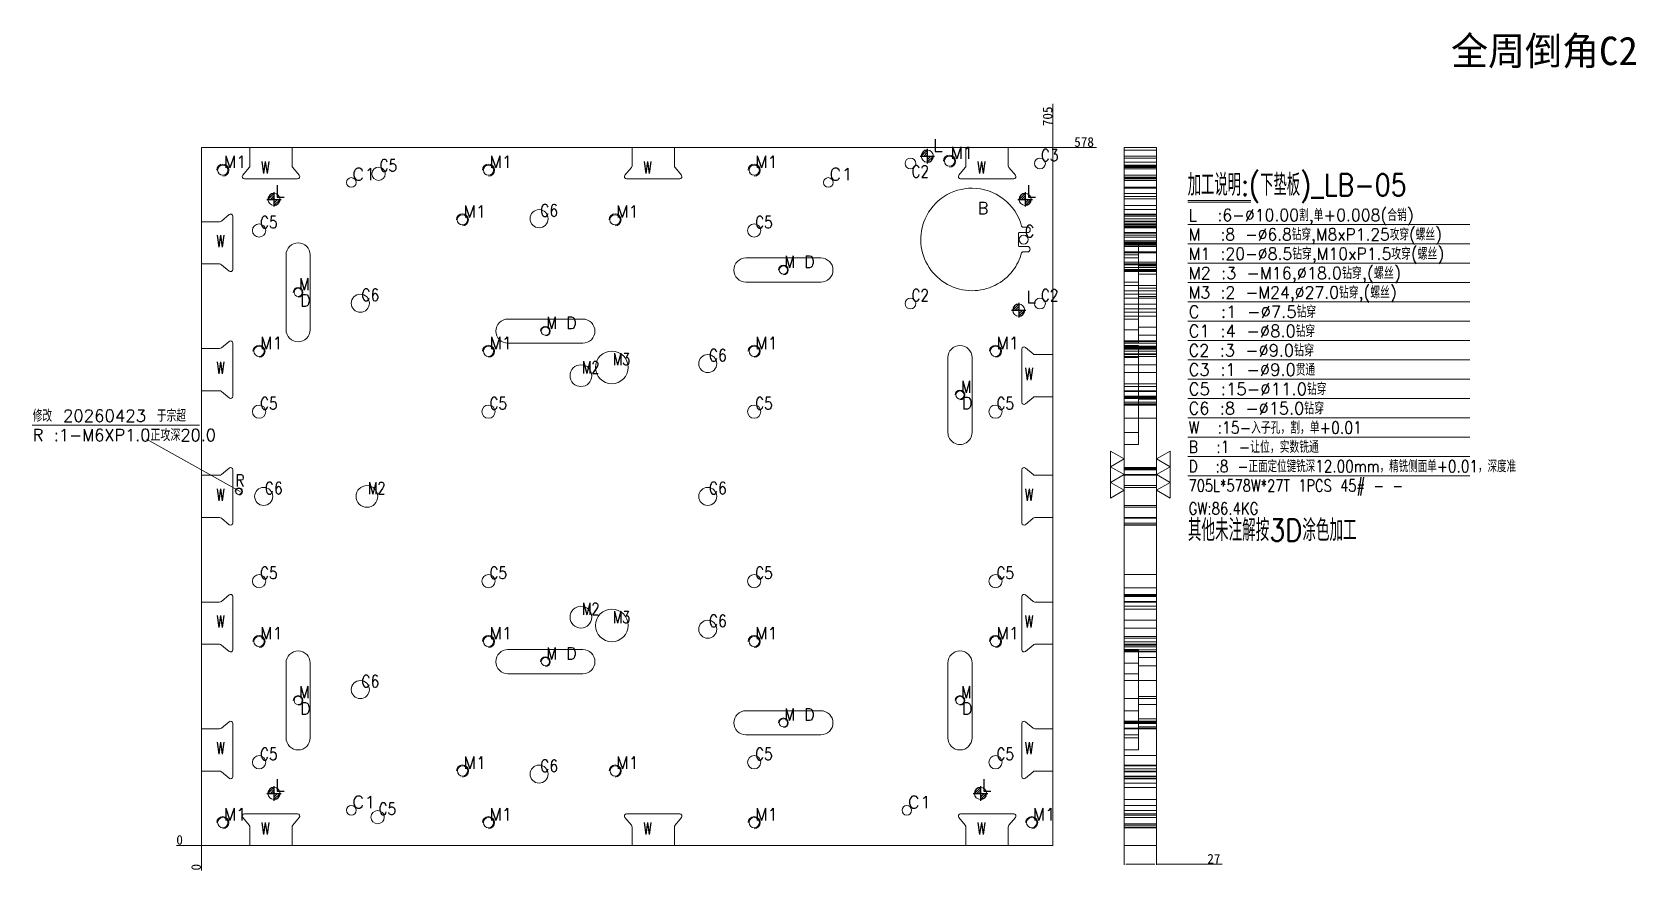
# Model space of a CAD drawing. Header units: millimetres. Extents: x 13696 to 15024, y 37673 to 38368.
import ezdxf
from ezdxf.enums import TextEntityAlignment as Align

# ---------------------------------------------------------------- set-up
doc = ezdxf.new("R2010")
doc.units = ezdxf.units.MM
doc.linetypes.add('DASHED', pattern=[0])
for name, color, linetype in [('dim', 4, 'Continuous'), ('LB', 7, 'Continuous'), ('LB_W', 1, 'Continuous')]:
    doc.layers.add(name, color=color, linetype=linetype)
doc.styles.add('_PUG_ERP', font='txt')
doc.styles.add('chinesef_fs', font='txt.shx', dxfattribs={"bigfont": 'gbcbig.shx'})
doc.dimstyles.new('_PUG_ERP', dxfattribs={"dimtxt": 8, "dimasz": 1.5, "dimexe": 0.5, "dimexo": 0.5, "dimgap": 0.5, "dimtad": 1, "dimtxsty": '_PUG_ERP', "dimblk": 'CLOSEDBLANK', "dimcen": 0, "dimclrd": 4, "dimclre": 4, "dimclrt": 3, "dimazin": 3, "dimtfac": 1, "dimtmove": 0, "dimatfit": 3, "dimldrblk": 'CLOSEDBLANK', "dimlwd": 9, "dimlwe": 9})

msp = doc.modelspace()

# ---------------------------------------------------------------- texts
at = {"layer": 'dim'}
msp.add_text('全周倒角C2', height=23.569, dxfattribs=at).set_placement((14947.863, 38352.618), align=Align.MIDDLE)
at = {"layer": 'dim', "color": 4, "lineweight": 13, "style": 'chinesef_fs'}
for s, height, width, p in [('L', 10, 1.1211, (14441.445, 38268.904)), ('M1', 10, 0.9957, (14456.127, 38262.669)), ('M1', 10, 0.9957, (13854.381, 38255.184)), ('W', 10, 0.6727, (13885.28, 38250.645)), ('C5', 10, 0.825, (13983.407, 38252.232)), ('M1', 10, 0.9957, (14074.381, 38255.184)), ('W', 10, 0.6727, (14201.75, 38250.645)), ('M1', 10, 0.9957, (14294.381, 38255.184)), ('W', 10, 0.6727, (14478.231, 38250.645)), ('C3', 10, 0.825, (14530.955, 38260.737)), ('C1', 10, 1.1106, (13960.743, 38244.974)), ('C1', 10, 1.1106, (14355.743, 38244.974)), ('C2', 10, 0.825, (14423.754, 38247.237)), ('加工说明:(下垫板)_LB-05', 18, 0.8524, (14652.517, 38232.176)), ('L', 10, 1.1211, (13896.767, 38230.984)), ('L', 10, 1.1211, (14518.765, 38230.984)), ('M1', 10, 0.9957, (14052.763, 38214.053)), ('C6', 10, 0.8493, (14116.315, 38215.005)), ('M1', 10, 0.9957, (14179.167, 38214.053)), ('B', 10, 0.9609, (14478.693, 38216.932)), ('C5', 10, 0.825, (13884.391, 38205.189)), ('C5', 10, 0.825, (14294.391, 38205.189)), ('C', 10, 0.8969, (14517.539, 38197.722)), ('M  :8 -%%c6.8钻穿,M8xP1.25攻穿(螺丝)', 10, 0.9383, (14653.278, 38195.102)), ('W', 10, 0.6727, (13848.209, 38189.535)), ('M', 10, 0.8408, (14318.57, 38172.481)), ('D', 10, 0.9609, (14334.94, 38172.441)), ('M1 :20-%%c8.5钻穿,M10xP1.5攻穿(螺丝)', 10, 0.9497, (14653.278, 38179.102)), ('M2 :3 -M16,%%c18.0钻穿,(螺丝)', 10, 0.9696, (14653.278, 38163.102)), ('M', 10, 0.8408, (13916.747, 38153.974)), ('C6', 10, 0.8493, (13968.282, 38145.009)), ('C2', 10, 0.825, (14423.754, 38144.737)), ('L', 10, 1.1211, (14518.765, 38143.446)), ('C2', 10, 0.825, (14530.955, 38144.737)), ('M3 :2 -M24,%%c27.0钻穿,(螺丝)', 10, 0.9507, (14653.278, 38147.102)), ('D', 10, 0.9609, (13917.617, 38140.434)), ('C  :1 -%%c7.5钻穿', 10, 0.997, (14653.278, 38131.102)), ('M', 10, 0.8408, (14121.499, 38121.855)), ('D', 10, 0.9609, (14137.869, 38121.815)), ('M1', 10, 0.9957, (13884.381, 38105.184)), ('M1', 10, 0.9957, (14074.381, 38105.184)), ('M1', 10, 0.9957, (14294.381, 38105.184)), ('M1', 10, 0.9957, (14494.151, 38105.184)), ('C1 :4 -%%c8.0钻穿', 10, 0.9928, (14653.278, 38115.102)), ('M3', 10, 0.7599, (14176.497, 38091.852)), ('C6', 10, 0.8493, (14255.985, 38095.009)), ('C2 :3 -%%c9.0钻穿', 10, 0.9761, (14653.278, 38099.102)), ('W', 10, 0.6727, (13848.209, 38084.534)), ('M2', 10, 0.7599, (14150.997, 38085.025)), ('W', 10, 0.6727, (14517.647, 38079.53)), ('C3 :1 -%%c9.0贯通', 10, 0.9928, (14653.278, 38083.102)), ('M', 10, 0.8408, (14464.744, 38068.974)), ('C5 :15-%%c11.0钻穿', 10, 1.0043, (14653.278, 38067.102)), ('C5', 10, 0.825, (13884.391, 38055.189)), ('C5', 10, 0.825, (14074.391, 38055.189)), ('C5', 10, 0.825, (14294.391, 38055.189)), ('D', 10, 0.9609, (14465.614, 38055.434)), ('C5', 10, 0.825, (14494.161, 38055.189)), ('C6 :8 -%%c15.0钻穿', 10, 0.9766, (14653.278, 38051.102)), ('B  :1 -让位，实数铣通', 10, 0.8539, (14653.278, 38019.102)), ('D  :8 -正面定位键铣深12.00mm，精铣侧面单+0.01，深度准', 10, 0.83, (14653.278, 38003.102)), ('C6', 10, 0.8493, (13888.282, 37985.009)), ('M2', 10, 0.7599, (13973.827, 37985.025)), ('C6', 10, 0.8493, (14255.985, 37985.009)), ('705L*578W*27T 1PCS 45# - - ', 10, 0.7857, (14653.278, 37987.102)), ('W', 10, 0.6727, (13848.209, 37979.534)), ('W', 10, 0.6727, (14517.647, 37979.53)), ('GW:86.4KG ', 10, 0.8074, (14653.278, 37968.102)), ('C5', 10, 0.825, (13884.391, 37914.789)), ('C5', 10, 0.825, (14074.391, 37914.789)), ('C5', 10, 0.825, (14294.391, 37914.789)), ('C5', 10, 0.825, (14494.161, 37914.789)), ('M2', 10, 0.7599, (14150.997, 37885.025)), ('M3', 10, 0.7599, (14176.497, 37878.091)), ('W', 10, 0.6727, (13848.209, 37874.534)), ('M1', 10, 0.9957, (13884.381, 37864.784)), ('M1', 10, 0.9957, (14074.381, 37864.784)), ('C6', 10, 0.8493, (14255.985, 37875.009)), ('M1', 10, 0.9957, (14294.381, 37864.784)), ('M1', 10, 0.9957, (14494.151, 37864.784)), ('W', 10, 0.6727, (14517.647, 37874.53)), ('M', 10, 0.8408, (14121.499, 37848.093)), ('D', 10, 0.9609, (14137.869, 37848.053)), ('C6', 10, 0.8493, (13968.282, 37825.009)), ('M', 10, 0.8408, (13916.747, 37815.974)), ('M', 10, 0.8408, (14464.744, 37815.974)), ('D', 10, 0.9609, (13917.617, 37802.434)), ('D', 10, 0.9609, (14465.614, 37802.434)), ('M', 10, 0.8408, (14318.57, 37797.467)), ('D', 10, 0.9609, (14334.94, 37797.427)), ('W', 10, 0.6727, (13848.209, 37769.534)), ('C5', 10, 0.825, (13884.391, 37764.789)), ('C5', 10, 0.825, (14294.391, 37764.789)), ('C5', 10, 0.825, (14494.161, 37764.789)), ('W', 10, 0.6727, (14517.647, 37769.53)), ('M1', 10, 0.9957, (14052.924, 37757.571)), ('C6', 10, 0.8493, (14116.315, 37755.005)), ('M1', 10, 0.9957, (14179.328, 37757.571)), ('L', 10, 1.1211, (13896.767, 37738.984)), ('L', 10, 1.1211, (14481.765, 37738.984)), ('C1', 10, 1.1106, (13960.743, 37724.974)), ('C5', 10, 0.825, (13982.599, 37719.362)), ('C1', 10, 1.1106, (14420.743, 37724.974)), ('M1', 10, 0.9957, (13854.381, 37714.784)), ('M1', 10, 0.9957, (14074.381, 37714.784)), ('M1', 10, 0.9957, (14294.381, 37714.784)), ('M1', 10, 0.9957, (14524.151, 37714.784)), ('W', 10, 0.6727, (13885.28, 37703.023)), ('W', 10, 0.6727, (14201.755, 37703.023)), ('W', 10, 0.6727, (14478.231, 37703.023))]:
    msp.add_text(s, height=height, dxfattribs=dict(at, width=width)).set_placement(p)
at = {"layer": 'dim', "color": 1, "lineweight": 13, "style": 'chinesef_fs'}
for s, width, p in [('L  :6-%%c10.00割,单+0.008(合销)', 0.9493, (14653.278, 38211.102)), ('W  :15-入子孔，割，单+0.01', 0.8526, (14653.278, 38035.102))]:
    msp.add_text(s, height=10, dxfattribs=dict(at, width=width)).set_placement(p)
at = {"layer": 'dim', "color": 6, "lineweight": 13, "style": 'chinesef_fs'}
for s, width, p in [('修改 20260423 于宗超', 1.0043, (13696.178, 38044.935)), ('R :1-M6XP1.0正攻深20.0', 0.9766, (13696.178, 38028.935)), ('R', 0.8493, (13863.939, 37991.238))]:
    msp.add_text(s, height=10, dxfattribs=dict(at, width=width)).set_placement(p)
at = {"layer": 'dim', "color": 21, "lineweight": 13, "style": 'chinesef_fs', "width": 0.8663}
msp.add_text('其他未注解按3D涂色加工', height=18, dxfattribs=at).set_placement((14652.67, 37946.176))

# ---------------------------------------------------------------- blocks, each defined once
blk = doc.blocks.new('*D735')
at = {"layer": 'Defpoints', "color": 0}
for p in [(14540.9, 38272.1), (14555.9, 38272.1), (13836, 37694.1)]:
    blk.add_point(p, dxfattribs=at)
at = {"layer": 'dim', "color": 4, "lineweight": 9}
blk.add_line((14541.4, 38272.1), (14577, 38272.1), dxfattribs=at)
at = {"layer": 'dim', "color": 3, "lineweight": 13, "insert": (14566.7, 38276.6), "char_height": 8, "attachment_point": 5, "style": '_PUG_ERP'}
blk.add_mtext('578', dxfattribs=at)
blk = doc.blocks.new('_ClosedBlank')
blk = doc.blocks.new('*D736')
at = {"layer": 'Defpoints', "color": 0}
for p in [(13821, 37694.1), (13836, 37694.1), (13836, 37694.1)]:
    blk.add_point(p, dxfattribs=at)
at = {"layer": 'dim', "color": 4, "lineweight": 9}
blk.add_line((13835.5, 37694.1), (13815.1, 37694.1), dxfattribs=at)
at = {"layer": 'dim', "color": 3, "lineweight": 13, "insert": (13817.8, 37698.6), "char_height": 8, "attachment_point": 5, "style": '_PUG_ERP'}
blk.add_mtext('0', dxfattribs=at)
blk = doc.blocks.new('*D737')
at = {"layer": 'Defpoints', "color": 0}
for p in [(13836, 37694.1), (13836, 37694.1), (13836, 37679.1)]:
    blk.add_point(p, dxfattribs=at)
at = {"layer": 'dim', "color": 4, "lineweight": 9}
blk.add_line((13836, 37693.6), (13836, 37673.3), dxfattribs=at)
at = {"layer": 'dim', "color": 3, "lineweight": 13, "insert": (13831.5, 37676), "char_height": 8, "attachment_point": 5, "rotation": 90, "style": '_PUG_ERP'}
blk.add_mtext('0', dxfattribs=at)
blk = doc.blocks.new('*D738')
at = {"layer": 'Defpoints', "color": 0}
for p in [(14540.9, 38287.1), (14540.9, 38272.1), (13836, 37694.1)]:
    blk.add_point(p, dxfattribs=at)
at = {"layer": 'dim', "color": 4, "lineweight": 9}
for p, q in [((14540.9, 38284.1), (14540.9, 38308.2)), ((14540.9, 38281.1), (14540.9, 38284.1)), ((14540.9, 38272.6), (14540.9, 38281.1))]:
    blk.add_line(p, q, dxfattribs=at)
at = {"layer": 'dim', "color": 3, "lineweight": 13, "insert": (14536.5, 38297.9), "char_height": 8, "attachment_point": 5, "rotation": 90, "style": '_PUG_ERP'}
blk.add_mtext('705', dxfattribs=at)
blk = doc.blocks.new('*D739')
at = {"layer": 'Defpoints', "color": 0}
for p in [(14599.8, 37694.1), (14626.8, 37694.1), (14626.8, 37678.5)]:
    blk.add_point(p, dxfattribs=at)
at = {"layer": 'dim', "color": 4, "lineweight": 9}
for p, q in [((14599.8, 37693.6), (14599.8, 37678)), ((14626.8, 37693.6), (14626.8, 37678)), ((14601.3, 37678.5), (14625.3, 37678.5)), ((14626.8, 37678.5), (14681.1, 37678.5))]:
    blk.add_line(p, q, dxfattribs=at)
at = {"layer": 'dim', "color": 3, "lineweight": 13, "insert": (14674.2, 37683), "char_height": 8, "attachment_point": 5, "style": '_PUG_ERP'}
blk.add_mtext('27', dxfattribs=at)
blk = doc.blocks.new('pg_hx_L0')
at = {"color": 230}
for p, q in [((-0.6, 0), (0.6, 0)), ((-0.5, 0), (0, 0.5)), ((-0.3, 0), (0, 0.3)), ((-0.1, 0), (0, 0.1)), ((0, 0.6), (0, -0.6)), ((0.1, 0), (0, -0.1)), ((0.5, 0), (0, -0.5)), ((0.3, 0), (0, -0.3))]:
    blk.add_line(p, q, dxfattribs=at)
for start, end in [(90, 180), (270, 0)]:
    blk.add_arc((0, 0), 0.5, start, end, dxfattribs=at)
blk = doc.blocks.new('pg_hx_LLL0')
blk.add_blockref('pg_hx_L0', (0, 0))

# ---------------------------------------------------------------- dimensions: what is measured, and where the dimension line sits
at = {"layer": 'dim', "lineweight": 13}
for feature_location, offset, dtype, origin, picture, middle in [((14540.95, 38272.122), (0, 15), 1, (13835.951, 37694.122), '*D738', (14536.45, 38297.908)), ((14540.95, 38272.122), (15, 0), 0, (13835.951, 37694.122), '*D735', (14566.735, 38276.622)), ((13835.951028174, 37694.122172067), (-15, 0), 0, (13835.951028174, 37694.122172067), '*D736', (13817.784361508, 37698.622172067)), ((13835.951028174, 37694.122172067), (0, -15), 1, (13835.951028174, 37694.122172067), '*D737', (13831.451028174, 37675.955505401))]:
    dim = msp.add_ordinate_dim(feature_location=feature_location, offset=offset, dtype=dtype, origin=origin, dimstyle='_PUG_ERP', dxfattribs=at)
    dim.commit()
    dim.dimension.update_dxf_attribs({"geometry": picture, "text_midpoint": middle})
dim = msp.add_linear_dim(base=(14626.779, 37678.542), p1=(14599.779, 37694.122), p2=(14626.779, 37694.122), dimstyle='_PUG_ERP', dxfattribs=at)
dim.commit()
dim.dimension.update_dxf_attribs({"geometry": '*D739', "text_midpoint": (14674.165, 37678.542), "dimtype": 160})

# ---------------------------------------------------------------- linework, layer by layer
at = {"layer": 'dim', "color": 8, "linetype": 'Continuous', "lineweight": 18}
for p, q in [((14652.748, 38228.26), (14704.912, 38228.26)), ((14652.748, 38226.76), (14704.912, 38226.76)), ((14652.748, 38208.26), (14886.028, 38208.26)), ((14652.748, 38192.26), (14886.028, 38192.26)), ((14652.748, 38176.26), (14886.028, 38176.26)), ((14652.748, 38160.26), (14886.028, 38160.26)), ((14652.748, 38144.26), (14886.028, 38144.26)), ((14652.748, 38128.26), (14886.028, 38128.26)), ((14652.748, 38112.26), (14886.028, 38112.26)), ((14652.748, 38096.26), (14886.028, 38096.26)), ((14652.748, 38080.26), (14886.028, 38080.26)), ((14652.748, 38080.26), (14886.028, 38080.26)), ((14652.748, 38064.26), (14886.028, 38064.26)), ((14652.748, 38048.26), (14886.028, 38048.26)), ((14652.748, 38032.26), (14886.028, 38032.26)), ((14652.748, 38016.26), (14886.028, 38016.26)), ((14652.748, 38000.26), (14886.028, 38000.26))]:
    msp.add_line(p, q, dxfattribs=at)
at = {"layer": 'dim', "color": 6, "linetype": 'Continuous', "lineweight": 18}
msp.add_line((13695.648, 38042.092), (13834.26, 38042.092), dxfattribs=at)
at = {"layer": 'dim', "color": 6, "lineweight": 13}
msp.add_line((13867.846, 37987.292), (13790.395, 38030.644), dxfattribs=at)
at = {"layer": 'dim', "color": 252, "linetype": 'DASHED', "lineweight": 13, "ltscale": 0.5}
msp.add_lwpolyline([(13835.951, 38272.122), (13835.951, 37694.122), (14540.95, 37694.122), (14540.95, 38272.122)], close=True, dxfattribs=at)
at = {"layer": 'dim', "lineweight": 13}
for points in [[(14588.529, 37981.721), (14599.779, 37988.217), (14588.529, 37994.712), (14599.779, 38001.207), (14588.529, 38007.702), (14599.779, 38014.197), (14588.529, 38020.693), (14588.529, 37981.721)], [(14638.029, 37981.721), (14626.779, 37988.217), (14638.029, 37994.712), (14626.779, 38001.207), (14638.029, 38007.702), (14626.779, 38014.197), (14638.029, 38020.693), (14638.029, 37981.721)]]:
    msp.add_lwpolyline(points, close=True, dxfattribs=at)
at = {"layer": 'LB', "color": 135, "linetype": 'Continuous', "lineweight": 18}
for p, q in [((13835.951, 38272.122), (13875.974, 38272.122)), ((13835.951, 38210.622), (13835.951, 38272.122)), ((13910.974, 38272.122), (14192.45, 38272.122)), ((14227.45, 38272.122), (14468.925, 38272.122)), ((14503.925, 38272.122), (14540.95, 38272.122)), ((14540.95, 38272.122), (14540.95, 38100.622)), ((14599.779, 38272.122), (14599.779, 38100.622)), ((14599.779, 38272.122), (14626.779, 38272.122)), ((14626.779, 38272.122), (14626.779, 38100.622)), ((13835.951, 38105.622), (13835.951, 38175.622)), ((14599.779, 38065.622), (14599.779, 38100.622)), ((14626.779, 38065.622), (14626.779, 38100.622)), ((13835.951, 38000.622), (13835.951, 38070.622)), ((14540.95, 38065.622), (14540.95, 38000.622)), ((14599.779, 38065.622), (14599.779, 38000.622)), ((14626.779, 38065.622), (14626.779, 38000.622)), ((14599.779, 37965.622), (14599.779, 38000.622)), ((14626.779, 37965.622), (14626.779, 38000.622)), ((13835.951, 37895.622), (13835.951, 37965.622)), ((14540.95, 37965.622), (14540.95, 37895.622)), ((14599.779, 37965.622), (14599.779, 37895.622)), ((14626.779, 37965.622), (14626.779, 37895.622)), ((14599.779, 37860.622), (14599.779, 37895.622)), ((14626.779, 37860.622), (14626.779, 37895.622)), ((13835.951, 37790.622), (13835.951, 37860.622)), ((14540.95, 37860.622), (14540.95, 37790.622)), ((14599.779, 37860.622), (14599.779, 37790.622)), ((14626.779, 37860.622), (14626.779, 37790.622)), ((14599.779, 37755.622), (14599.779, 37790.622)), ((14626.779, 37755.622), (14626.779, 37790.622)), ((13835.951, 37694.122), (13835.951, 37755.622)), ((14540.95, 37755.622), (14540.95, 37694.122)), ((14599.779, 37755.622), (14599.779, 37694.122)), ((14626.779, 37755.622), (14626.779, 37694.122)), ((13875.974, 37694.122), (13835.951, 37694.122)), ((14192.45, 37694.122), (13910.974, 37694.122)), ((14468.925, 37694.122), (14227.45, 37694.122)), ((14540.95, 37694.122), (14503.925, 37694.122)), ((14599.779, 37694.122), (14626.779, 37694.122))]:
    msp.add_line(p, q, dxfattribs=at)
at = {"layer": 'LB', "color": 5, "linetype": 'DASHED', "lineweight": 13, "ltscale": 0.86151}
for p, q in [((14626.779, 38265.06), (14599.779, 38265.06)), ((14626.779, 38257.575), (14599.779, 38257.575)), ((14599.779, 38256.554), (14626.779, 38256.554)), ((14599.779, 38249.069), (14626.779, 38249.069)), ((14626.779, 38216.444), (14599.779, 38216.444)), ((14599.779, 38207.938), (14626.779, 38207.938)), ((14626.779, 38174.032), (14611.779, 38174.032)), ((14611.779, 38167.226), (14626.779, 38167.226)), ((14626.779, 38155.525), (14611.779, 38155.525)), ((14611.779, 38148.719), (14626.779, 38148.719)), ((14626.779, 38123.406), (14611.779, 38123.406)), ((14611.779, 38116.6), (14626.779, 38116.6)), ((14626.779, 38107.575), (14599.779, 38107.575)), ((14599.779, 38099.069), (14626.779, 38099.069)), ((14626.779, 38070.525), (14611.779, 38070.525)), ((14611.779, 38063.719), (14626.779, 38063.719)), ((14626.779, 37867.175), (14599.779, 37867.175)), ((14599.779, 37858.669), (14626.779, 37858.669)), ((14626.779, 37849.644), (14611.779, 37849.644)), ((14611.779, 37842.838), (14626.779, 37842.838)), ((14626.779, 37817.525), (14611.779, 37817.525)), ((14611.779, 37810.719), (14626.779, 37810.719)), ((14626.779, 37799.018), (14611.779, 37799.018)), ((14611.779, 37792.212), (14626.779, 37792.212)), ((14626.779, 37759.962), (14599.779, 37759.962)), ((14599.779, 37751.456), (14626.779, 37751.456)), ((14626.779, 37717.175), (14599.779, 37717.175)), ((14599.779, 37708.669), (14626.779, 37708.669))]:
    msp.add_line(p, q, dxfattribs=at)
at = {"layer": 'LB', "color": 135, "linetype": 'DASHED', "lineweight": 13, "ltscale": 0.86151}
for p, q in [((14626.779, 38263.38), (14599.779, 38263.38)), ((14599.779, 38254.38), (14626.779, 38254.38)), ((14626.779, 38103.503), (14599.779, 38103.503)), ((14626.779, 38092.126), (14599.779, 38092.126)), ((14599.779, 38076.496), (14626.779, 38076.496)), ((14599.779, 38074.119), (14626.779, 38074.119)), ((14626.779, 37992.126), (14599.779, 37992.126)), ((14599.779, 37974.119), (14626.779, 37974.119)), ((14599.779, 37895.622), (14599.779, 37895.622)), ((14599.779, 37895.622), (14599.779, 37895.622)), ((14626.779, 37892.126), (14599.779, 37892.126)), ((14626.779, 37889.741), (14599.779, 37889.741)), ((14626.779, 37895.622), (14626.779, 37895.622)), ((14626.779, 37895.622), (14626.779, 37895.622)), ((14599.779, 37874.119), (14626.779, 37874.119)), ((14599.779, 37862.734), (14626.779, 37862.734))]:
    msp.add_line(p, q, dxfattribs=at)
at = {"layer": 'LB', "color": 155, "linetype": 'DASHED', "lineweight": 13, "ltscale": 0.86151}
for p, q in [((14626.779, 38257.043), (14599.779, 38257.043)), ((14626.779, 38255.436), (14599.779, 38255.436)), ((14626.779, 38249.092), (14599.779, 38249.092)), ((14626.779, 38249.091), (14599.779, 38249.091)), ((14626.779, 38247.615), (14599.779, 38247.615)), ((14626.779, 38246.368), (14599.779, 38246.368)), ((14626.779, 38246.192), (14599.779, 38246.192)), ((14626.779, 38238.406), (14599.779, 38238.406)), ((14626.779, 38231.524), (14599.779, 38231.524)), ((14626.779, 38229.634), (14599.779, 38229.634)), ((14626.779, 38216.531), (14599.779, 38216.531)), ((14626.779, 38215.151), (14599.779, 38215.151)), ((14626.779, 38213.132), (14599.779, 38213.132)), ((14626.779, 38211.207), (14599.779, 38211.207)), ((14626.779, 38206.912), (14599.779, 38206.912)), ((14626.779, 38206.378), (14599.779, 38206.378)), ((14626.779, 38201.425), (14599.779, 38201.425)), ((14626.779, 38201.072), (14599.779, 38201.072)), ((14626.779, 38190.671), (14599.779, 38190.671)), ((14626.779, 38190.318), (14599.779, 38190.318)), ((14626.779, 38190.171), (14599.779, 38190.171)), ((14626.779, 38185.366), (14599.779, 38185.366)), ((14626.779, 38184.834), (14599.779, 38184.834)), ((14611.779, 38183.122), (14599.779, 38183.122)), ((14626.779, 38177.219), (14599.779, 38177.219)), ((14626.779, 38175.037), (14599.779, 38175.037)), ((14626.779, 38172.788), (14599.779, 38172.788)), ((14626.779, 38171.094), (14599.779, 38171.094)), ((14626.779, 38170.292), (14599.779, 38170.292)), ((14626.779, 38169.677), (14599.779, 38169.677)), ((14626.779, 38169.343), (14599.779, 38169.343)), ((14626.779, 38157.913), (14599.779, 38157.913)), ((14626.779, 38153.484), (14599.779, 38153.484)), ((14611.779, 38121.122), (14599.779, 38121.122)), ((14626.779, 38111.531), (14599.779, 38111.531)), ((14626.779, 38110.151), (14599.779, 38110.151)), ((14626.779, 38106.924), (14599.779, 38106.924)), ((14626.779, 38106.53), (14599.779, 38106.53)), ((14626.779, 38106.207), (14599.779, 38106.207)), ((14626.779, 38106.042), (14599.779, 38106.042)), ((14626.779, 38105.608), (14599.779, 38105.608)), ((14626.779, 38105.142), (14599.779, 38105.142)), ((14626.779, 38101.207), (14599.779, 38101.207)), ((14611.779, 38098.122), (14599.779, 38098.122)), ((14626.779, 38070.037), (14599.779, 38070.037)), ((14626.779, 38066.093), (14599.779, 38066.093)), ((14626.779, 38065.037), (14599.779, 38065.037)), ((14626.779, 38064.713), (14599.779, 38064.713)), ((14626.779, 38061.093), (14599.779, 38061.093)), ((14626.779, 38059.713), (14599.779, 38059.713)), ((14611.779, 38036.122), (14599.779, 38036.122)), ((14611.779, 38036.122), (14599.779, 38036.122)), ((14626.779, 38006.924), (14599.779, 38006.924)), ((14626.779, 38006.531), (14599.779, 38006.531)), ((14626.779, 38006.53), (14599.779, 38006.53)), ((14626.779, 38006.042), (14599.779, 38006.042)), ((14626.779, 38005.608), (14599.779, 38005.608)), ((14626.779, 38005.151), (14599.779, 38005.151)), ((14626.779, 38005.142), (14599.779, 38005.142)), ((14626.779, 38001.207), (14599.779, 38001.207)), ((14626.779, 37965.037), (14599.779, 37965.037)), ((14626.779, 37961.093), (14599.779, 37961.093)), ((14626.779, 37959.713), (14599.779, 37959.713)), ((14626.779, 37901.926), (14599.779, 37901.926)), ((14626.779, 37901.531), (14599.779, 37901.531)), ((14626.779, 37901.53), (14599.779, 37901.53)), ((14626.779, 37901.056), (14599.779, 37901.056)), ((14626.779, 37900.615), (14599.779, 37900.615)), ((14626.779, 37900.151), (14599.779, 37900.151)), ((14626.779, 37900.142), (14599.779, 37900.142)), ((14626.779, 37860.037), (14599.779, 37860.037)), ((14626.779, 37856.093), (14599.779, 37856.093)), ((14626.779, 37854.713), (14599.779, 37854.713)), ((14611.779, 37845.122), (14599.779, 37845.122)), ((14626.779, 37796.929), (14599.779, 37796.929)), ((14626.779, 37796.531), (14599.779, 37796.531)), ((14626.779, 37796.53), (14599.779, 37796.53)), ((14626.779, 37796.092), (14599.779, 37796.092)), ((14626.779, 37795.635), (14599.779, 37795.635)), ((14626.779, 37795.151), (14599.779, 37795.151)), ((14626.779, 37795.142), (14599.779, 37795.142)), ((14626.779, 37791.207), (14599.779, 37791.207)), ((14611.779, 37783.122), (14599.779, 37783.122)), ((14626.779, 37755.037), (14599.779, 37755.037)), ((14626.779, 37751.093), (14599.779, 37751.093)), ((14626.779, 37749.713), (14599.779, 37749.713)), ((14626.779, 37717.153), (14599.779, 37717.153)), ((14626.779, 37710.808), (14599.779, 37710.808)), ((14626.779, 37709.201), (14599.779, 37709.201))]:
    msp.add_line(p, q, dxfattribs=at)
at = {"layer": 'LB', "color": 31, "linetype": 'DASHED', "lineweight": 13, "ltscale": 0.86151}
for p, q in [((14626.779, 38255.865), (14599.779, 38255.865)), ((14626.779, 38247.122), (14599.779, 38247.122)), ((14599.779, 38244.865), (14626.779, 38244.865)), ((14599.779, 38239.122), (14626.779, 38239.122)), ((14626.779, 38238.406), (14599.779, 38238.406)), ((14626.779, 38220.618), (14599.779, 38220.618)), ((14626.779, 38208.822), (14599.779, 38208.822)), ((14626.779, 38206.172), (14599.779, 38206.172)), ((14599.779, 38206.171), (14626.779, 38206.171)), ((14626.779, 38206.171), (14599.779, 38206.171)), ((14599.779, 38205.618), (14626.779, 38205.618)), ((14626.779, 38201.572), (14599.779, 38201.572)), ((14626.779, 38201.572), (14599.779, 38201.572)), ((14626.779, 38201.572), (14599.779, 38201.572)), ((14626.779, 38201.572), (14599.779, 38201.572)), ((14626.779, 38201.572), (14599.779, 38201.572)), ((14626.779, 38199.622), (14599.779, 38199.622)), ((14599.779, 38197.822), (14626.779, 38197.822)), ((14626.779, 38194.832), (14599.779, 38194.832)), ((14626.779, 38193.792), (14599.779, 38193.792)), ((14626.779, 38192.752), (14599.779, 38192.752)), ((14599.779, 38192.122), (14626.779, 38192.122)), ((14626.779, 38191.712), (14599.779, 38191.712)), ((14599.779, 38190.172), (14599.779, 38190.172)), ((14599.779, 38190.172), (14599.779, 38190.172)), ((14599.779, 38190.172), (14599.779, 38190.172)), ((14626.779, 38190.172), (14599.779, 38190.172)), ((14626.779, 38190.172), (14599.779, 38190.172)), ((14626.779, 38190.172), (14599.779, 38190.172)), ((14626.779, 38190.172), (14599.779, 38190.172)), ((14626.779, 38190.172), (14599.779, 38190.172)), ((14626.779, 38190.172), (14599.779, 38190.172)), ((14626.779, 38190.172), (14599.779, 38190.172)), ((14626.779, 38190.171), (14599.779, 38190.171)), ((14626.779, 38190.171), (14599.779, 38190.171)), ((14626.779, 38185.572), (14599.779, 38185.572)), ((14626.779, 38185.572), (14599.779, 38185.572)), ((14626.779, 38185.572), (14599.779, 38185.572)), ((14626.779, 38190.172), (14626.779, 38190.172)), ((14626.779, 38190.172), (14626.779, 38190.172)), ((14626.779, 38190.172), (14626.779, 38190.172)), ((14599.779, 38153.484), (14626.779, 38153.484)), ((14626.779, 38150.622), (14599.779, 38150.622)), ((14626.779, 38147.38), (14599.779, 38147.38)), ((14599.779, 38138.38), (14626.779, 38138.38)), ((14599.779, 38135.622), (14626.779, 38135.622)), ((14599.779, 38085.622), (14626.779, 38085.622)), ((14626.779, 38058.822), (14599.779, 38058.822)), ((14599.779, 38047.822), (14626.779, 38047.822)), ((14626.779, 37990.622), (14599.779, 37990.622)), ((14599.779, 37975.622), (14626.779, 37975.622)), ((14626.779, 37918.422), (14599.779, 37918.422)), ((14599.779, 37907.422), (14626.779, 37907.422)), ((14626.779, 37880.622), (14599.779, 37880.622)), ((14599.779, 37865.622), (14626.779, 37865.622)), ((14626.779, 37830.622), (14599.779, 37830.622)), ((14599.779, 37815.622), (14626.779, 37815.622)), ((14626.779, 37768.422), (14599.779, 37768.422)), ((14626.779, 37760.618), (14599.779, 37760.618)), ((14599.779, 37757.422), (14626.779, 37757.422)), ((14599.779, 37745.618), (14626.779, 37745.618)), ((14626.779, 37727.122), (14599.779, 37727.122)), ((14626.779, 37722.995), (14599.779, 37722.995)), ((14599.779, 37719.122), (14626.779, 37719.122)), ((14599.779, 37711.995), (14626.779, 37711.995))]:
    msp.add_line(p, q, dxfattribs=at)
at = {"layer": 'LB', "color": 31, "linetype": 'Continuous', "lineweight": 18}
for p, q in [((14512.449, 38193.792), (14512.45, 38194.832)), ((14512.449, 38192.752), (14512.449, 38193.792)), ((14512.45, 38194.832), (14512.45, 38201.072)), ((14512.95, 38201.572), (14514.722, 38201.572)), ((14514.722, 38201.572), (14516.495, 38201.572)), ((14519.872, 38206.172), (14515.969, 38206.171)), ((14516.495, 38201.572), (14518.267, 38201.572)), ((14518.267, 38201.572), (14518.976, 38201.572)), ((14518.976, 38201.572), (14519.685, 38201.572)), ((14519.685, 38201.572), (14519.872, 38201.572)), ((14512.45, 38191.712), (14512.449, 38192.752)), ((14512.45, 38190.671), (14512.45, 38191.712)), ((14519.679, 38190.172), (14512.95, 38190.172)), ((14515.929, 38185.572), (14516.304, 38185.572)), ((14516.304, 38185.572), (14516.679, 38185.572)), ((14516.679, 38185.572), (14517.054, 38185.572)), ((14517.054, 38185.572), (14517.804, 38185.572)), ((14517.804, 38185.572), (14519.679, 38185.572)), ((14519.681, 38190.172), (14519.679, 38190.172)), ((14519.683, 38190.172), (14519.681, 38190.172)), ((14519.685, 38190.172), (14519.683, 38190.172)), ((14519.687, 38190.172), (14519.685, 38190.172)), ((14519.689, 38190.172), (14519.687, 38190.172)), ((14519.692, 38190.172), (14519.689, 38190.172)), ((14519.694, 38190.172), (14519.692, 38190.172)), ((14519.696, 38190.172), (14519.694, 38190.172)), ((14519.698, 38190.172), (14519.696, 38190.172)), ((14519.7, 38190.172), (14519.698, 38190.172)), ((14519.703, 38190.172), (14519.7, 38190.172)), ((14519.705, 38190.172), (14519.703, 38190.172)), ((14519.707, 38190.172), (14519.705, 38190.172)), ((14519.709, 38190.172), (14519.707, 38190.172)), ((14519.711, 38190.172), (14519.709, 38190.172)), ((14519.713, 38190.171), (14519.711, 38190.172)), ((14519.716, 38190.171), (14519.713, 38190.171)), ((14519.718, 38190.171), (14519.716, 38190.171)), ((14519.72, 38190.171), (14519.718, 38190.171)), ((14519.722, 38190.171), (14519.72, 38190.171))]:
    msp.add_line(p, q, dxfattribs=at)
at = {"layer": 'LB', "color": 2, "linetype": 'DASHED', "lineweight": 13, "ltscale": 0.86151}
for p, q in [((14611.779, 38193.122), (14599.779, 38193.122)), ((14611.779, 38193.122), (14611.779, 38183.122)), ((14599.779, 38180.629), (14599.779, 38180.629)), ((14611.779, 38180.629), (14599.779, 38180.629)), ((14611.779, 38180.629), (14611.779, 38183.122)), ((14611.779, 38180.629), (14611.779, 38160.629)), ((14611.779, 38160.629), (14599.779, 38160.629)), ((14611.779, 38130.003), (14611.779, 38160.629)), ((14599.779, 38130.003), (14599.779, 38130.003)), ((14611.779, 38130.003), (14599.779, 38130.003)), ((14611.779, 38130.003), (14611.779, 38110.003)), ((14599.779, 38111.122), (14611.779, 38111.122)), ((14611.779, 38110.003), (14599.779, 38110.003)), ((14611.779, 38108.122), (14599.779, 38108.122)), ((14611.779, 38108.122), (14611.779, 38098.122)), ((14611.779, 38036.122), (14611.779, 38098.122)), ((14611.779, 38026.122), (14611.779, 38036.122)), ((14599.779, 38026.122), (14611.779, 38026.122)), ((14611.779, 37856.241), (14599.779, 37856.241)), ((14611.779, 37855.122), (14599.779, 37855.122)), ((14611.779, 37856.241), (14611.779, 37855.122)), ((14611.779, 37855.122), (14611.779, 37845.122)), ((14599.779, 37836.241), (14599.779, 37836.241)), ((14611.779, 37836.241), (14599.779, 37836.241)), ((14611.779, 37845.122), (14611.779, 37783.122)), ((14611.779, 37805.615), (14599.779, 37805.615)), ((14599.779, 37785.615), (14599.779, 37785.615)), ((14611.779, 37785.615), (14599.779, 37785.615)), ((14611.779, 37773.122), (14611.779, 37783.122)), ((14599.779, 37773.122), (14611.779, 37773.122))]:
    msp.add_line(p, q, dxfattribs=at)
at = {"layer": 'LB', "color": 2, "linetype": 'Continuous', "lineweight": 18}
for p, q in [((13905.951, 38121.122), (13905.951, 38183.122)), ((13925.951, 38183.122), (13925.951, 38121.122)), ((14348.775, 38180.629), (14286.775, 38180.629)), ((14286.775, 38160.629), (14348.775, 38160.629)), ((14151.704, 38130.003), (14089.704, 38130.003)), ((14089.704, 38110.003), (14151.704, 38110.003)), ((14453.948, 38036.122), (14453.948, 38098.122)), ((14473.948, 38098.122), (14473.948, 38036.122)), ((14151.704, 37856.241), (14089.704, 37856.241)), ((13905.951, 37783.122), (13905.951, 37845.122)), ((13925.951, 37845.122), (13925.951, 37783.122)), ((14089.704, 37836.241), (14151.704, 37836.241)), ((14453.948, 37845.122), (14453.948, 37783.122)), ((14473.948, 37783.122), (14473.948, 37845.122)), ((14348.775, 37805.615), (14286.775, 37805.615)), ((14286.775, 37785.615), (14348.775, 37785.615))]:
    msp.add_line(p, q, dxfattribs=at)
at = {"layer": 'LB', "color": 42, "linetype": 'Continuous', "lineweight": 18}
for centre, radius in [((14422.949, 38258.88), 4.5), ((14455.312, 38260.807), 4.253), ((14530.15, 38258.88), 4.5), ((13853.566, 38253.322), 4.253), ((13959.947, 38243.122), 4), ((13982.581, 38250.365), 5.5), ((14073.566, 38253.322), 4.253), ((14293.566, 38253.322), 4.253), ((14354.947, 38243.122), 4), ((14115.449, 38213.118), 7.5), ((13883.566, 38203.322), 5.5), ((14051.948, 38212.191), 4.253), ((14178.352, 38212.191), 4.253), ((14293.566, 38203.322), 5.5), ((14516.749, 38195.872), 3.75), ((14317.775, 38170.629), 3.403), ((13915.951, 38152.122), 3.403), ((13967.416, 38143.122), 7.5), ((14422.949, 38142.88), 4.5), ((14530.15, 38142.88), 4.5), ((14120.704, 38120.003), 3.403), ((13883.566, 38103.322), 4.253), ((14073.566, 38103.322), 4.253), ((14175.7, 38089.999), 13.504), ((14255.119, 38093.122), 7.5), ((14293.566, 38103.322), 4.253), ((14493.335, 38103.322), 4.253), ((14150.102, 38083.122), 9.004), ((14463.948, 38067.122), 3.403), ((13883.566, 38053.322), 5.5), ((14073.566, 38053.322), 5.5), ((14293.566, 38053.322), 5.5), ((14493.335, 38053.322), 5.5), ((13887.416, 37983.122), 7.5), ((13972.931, 37983.122), 9.004), ((14255.119, 37983.122), 7.5), ((13883.566, 37912.922), 5.5), ((14073.566, 37912.922), 5.5), ((14293.566, 37912.922), 5.5), ((14493.335, 37912.922), 5.5), ((14150.102, 37883.122), 9.004), ((14175.7, 37876.238), 13.504), ((14255.119, 37873.122), 7.5), ((13883.566, 37862.922), 4.253), ((14073.566, 37862.922), 4.253), ((14293.566, 37862.922), 4.253), ((14493.335, 37862.922), 4.253), ((14120.704, 37846.241), 3.403), ((13967.416, 37823.122), 7.5), ((13915.951, 37814.122), 3.403), ((14463.948, 37814.122), 3.403), ((14317.775, 37795.615), 3.403), ((13883.566, 37762.922), 5.5), ((14293.566, 37762.922), 5.5), ((14493.335, 37762.922), 5.5), ((14052.108, 37755.709), 4.253), ((14115.449, 37753.118), 7.5), ((14178.512, 37755.709), 4.253), ((13853.566, 37712.922), 4.253), ((13959.947, 37723.122), 4), ((13981.773, 37717.495), 5.5), ((14073.566, 37712.922), 4.253), ((14293.566, 37712.922), 4.253), ((14419.947, 37723.122), 4), ((14523.335, 37712.922), 4.253)]:
    msp.add_circle(centre, radius, dxfattribs=at)
at = {"layer": 'LB', "color": 6, "linetype": 'Continuous', "lineweight": 18}
msp.add_circle((13866.8, 37987.292), 2.5, dxfattribs=at)
at = {"layer": 'LB', "color": 42, "linetype": 'Continuous', "lineweight": 13}
for centre, radius in [((14455.312, 38260.807), 5), ((13853.566, 38253.322), 5), ((14073.566, 38253.322), 5), ((14293.566, 38253.322), 5), ((14051.948, 38212.191), 5), ((14178.352, 38212.191), 5), ((14317.775, 38170.629), 4), ((13915.951, 38152.122), 4), ((14120.704, 38120.003), 4), ((13883.566, 38103.322), 5), ((14073.566, 38103.322), 5), ((14293.566, 38103.322), 5), ((14493.335, 38103.322), 5), ((14463.948, 38067.122), 4), ((13883.566, 37862.922), 5), ((14073.566, 37862.922), 5), ((14293.566, 37862.922), 5), ((14493.335, 37862.922), 5), ((14120.704, 37846.241), 4), ((13915.951, 37814.122), 4), ((14463.948, 37814.122), 4), ((14317.775, 37795.615), 4), ((14052.108, 37755.709), 5), ((14178.512, 37755.709), 5), ((13853.566, 37712.922), 5), ((14073.566, 37712.922), 5), ((14293.566, 37712.922), 5), ((14523.335, 37712.922), 5)]:
    msp.add_arc(centre, radius, 270, 180, dxfattribs=at)
at = {"layer": 'LB', "color": 31, "linetype": 'Continuous', "lineweight": 18}
for centre, radius, start, end in [((14473.979, 38195.912), 42.494, 90.041191, 123.065594), ((14473.979, 38195.935), 42.47, 52.510556, 90.041191), ((14473.955, 38195.948), 42.451, 123.065594, 156.121808), ((14473.987, 38195.946), 42.457, 14.969462, 52.510556), ((14473.964, 38195.944), 42.459, 156.121808, 213.051085), ((14515.969, 38207.171), 1, 194.969462, 232.479164), ((14515.969, 38207.17), 0.999, 232.479164, 270.011626), ((14512.949, 38201.072), 0.499, 134.975909, 180), ((14512.949, 38201.072), 0.5, 89.982735, 134.975909), ((14519.872, 38203.872), 2.3, 270.000036, 90), ((14473.979, 38195.951), 42.466, 333.825158, 344.823591), ((14512.95, 38190.672), 0.5, 180.015237, 225.019767), ((14512.95, 38190.672), 0.5, 225.019767, 270), ((14515.929, 38184.572), 1, 127.407007, 164.823591), ((14515.929, 38184.572), 1, 89.995831, 127.407007), ((14519.679, 38187.872), 2.3, 270, 88.935753), ((14473.965, 38195.945), 42.461, 213.051085, 269.978416), ((14473.986, 38195.947), 42.458, 296.387702, 322.825271), ((14473.984, 38195.948), 42.46, 322.825271, 333.825158), ((14473.965, 38195.989), 42.505, 269.978416, 296.387702)]:
    msp.add_arc(centre, radius, start, end, dxfattribs=at)
at = {"layer": 'LB', "color": 2, "linetype": 'Continuous', "lineweight": 18}
for centre, start, end in [((13915.951, 38183.122), 0, 179.999997), ((14286.775, 38170.629), 90.000001, 270), ((14348.775, 38170.629), 270.000035, 90.000001), ((14089.704, 38120.003), 90, 269.999945), ((14151.704, 38120.003), 270, 90), ((13915.951, 38121.122), 179.999997, 359.999988), ((14463.948, 38098.122), 0.000003, 180), ((14463.948, 38036.122), 180, 0.000003), ((13915.951, 37845.122), 0.00006, 180), ((14089.704, 37846.241), 90.000037, 270), ((14151.704, 37846.241), 270, 90), ((14463.948, 37845.122), 0, 179.999955), ((14286.775, 37795.615), 90, 269.999999), ((14348.775, 37795.615), 270, 89.999965), ((13915.951, 37783.122), 180, 0), ((14463.948, 37783.122), 180, 0)]:
    msp.add_arc(centre, 10, start, end, dxfattribs=at)
at = {"layer": 'LB', "color": 6, "linetype": 'Continuous', "lineweight": 18}
msp.add_arc((13866.8, 37987.292), 3, 270, 180, dxfattribs=at)
at = {"layer": 'LB_W', "color": 1, "linetype": 'DASHED', "lineweight": 13, "ltscale": 0.86151}
for p, q in [((14626.779, 38269.889), (14599.779, 38269.889)), ((14599.779, 38259.889), (14626.779, 38259.889)), ((14626.779, 38246.133), (14599.779, 38246.133)), ((14626.779, 38234.122), (14599.779, 38234.122)), ((14599.779, 38224.122), (14626.779, 38224.122)), ((14626.779, 38216.952), (14599.779, 38216.952)), ((14626.779, 38210.622), (14599.779, 38210.622)), ((14626.779, 38175.622), (14599.779, 38175.622)), ((14626.779, 38169.71), (14599.779, 38169.71)), ((14626.779, 38169.709), (14599.779, 38169.709)), ((14626.779, 38169.707), (14599.779, 38169.707)), ((14626.779, 38169.705), (14599.779, 38169.705)), ((14626.779, 38169.703), (14599.779, 38169.703)), ((14626.779, 38169.701), (14599.779, 38169.701)), ((14626.779, 38169.699), (14599.779, 38169.699)), ((14626.779, 38169.697), (14599.779, 38169.697)), ((14626.779, 38169.696), (14599.779, 38169.696)), ((14626.779, 38169.694), (14599.779, 38169.694)), ((14626.779, 38169.692), (14599.779, 38169.692)), ((14626.779, 38169.69), (14599.779, 38169.69)), ((14626.779, 38169.688), (14599.779, 38169.688)), ((14626.779, 38169.686), (14599.779, 38169.686)), ((14626.779, 38169.685), (14599.779, 38169.685)), ((14626.779, 38169.683), (14599.779, 38169.683)), ((14626.779, 38169.681), (14599.779, 38169.681)), ((14626.779, 38169.679), (14599.779, 38169.679)), ((14626.779, 38169.677), (14599.779, 38169.677)), ((14626.779, 38169.676), (14599.779, 38169.676)), ((14626.779, 38169.674), (14599.779, 38169.674)), ((14626.779, 38169.672), (14599.779, 38169.672)), ((14626.779, 38169.67), (14599.779, 38169.67)), ((14626.779, 38169.668), (14599.779, 38169.668)), ((14626.779, 38169.667), (14599.779, 38169.667)), ((14626.779, 38169.665), (14599.779, 38169.665)), ((14626.779, 38169.663), (14599.779, 38169.663)), ((14626.779, 38169.661), (14599.779, 38169.661)), ((14626.779, 38169.659), (14599.779, 38169.659)), ((14626.779, 38169.658), (14599.779, 38169.658)), ((14626.779, 38169.656), (14599.779, 38169.656)), ((14626.779, 38169.654), (14599.779, 38169.654)), ((14626.779, 38169.652), (14599.779, 38169.652)), ((14626.779, 38169.651), (14599.779, 38169.651)), ((14626.779, 38169.649), (14599.779, 38169.649)), ((14626.779, 38169.647), (14599.779, 38169.647)), ((14626.779, 38169.645), (14599.779, 38169.645)), ((14626.779, 38169.643), (14599.779, 38169.643)), ((14626.779, 38169.642), (14599.779, 38169.642)), ((14626.779, 38169.64), (14599.779, 38169.64)), ((14626.779, 38169.638), (14599.779, 38169.638)), ((14626.779, 38169.636), (14599.779, 38169.636)), ((14626.779, 38169.635), (14599.779, 38169.635)), ((14626.779, 38169.633), (14599.779, 38169.633)), ((14626.779, 38169.631), (14599.779, 38169.631)), ((14626.779, 38169.63), (14599.779, 38169.63)), ((14626.779, 38169.628), (14599.779, 38169.628)), ((14626.779, 38169.626), (14599.779, 38169.626)), ((14626.779, 38169.624), (14599.779, 38169.624)), ((14626.779, 38169.623), (14599.779, 38169.623)), ((14626.779, 38169.621), (14599.779, 38169.621)), ((14626.779, 38169.619), (14599.779, 38169.619)), ((14626.779, 38169.618), (14599.779, 38169.618)), ((14626.779, 38169.616), (14599.779, 38169.616)), ((14626.779, 38169.614), (14599.779, 38169.614)), ((14626.779, 38169.612), (14599.779, 38169.612)), ((14626.779, 38169.611), (14599.779, 38169.611)), ((14626.779, 38169.609), (14599.779, 38169.609)), ((14626.779, 38169.607), (14599.779, 38169.607)), ((14626.779, 38169.606), (14599.779, 38169.606)), ((14626.779, 38169.604), (14599.779, 38169.604)), ((14626.779, 38169.602), (14599.779, 38169.602)), ((14626.779, 38169.601), (14599.779, 38169.601)), ((14626.779, 38169.599), (14599.779, 38169.599)), ((14626.779, 38169.597), (14599.779, 38169.597)), ((14626.779, 38169.596), (14599.779, 38169.596)), ((14626.779, 38169.594), (14599.779, 38169.594)), ((14626.779, 38169.592), (14599.779, 38169.592)), ((14626.779, 38169.591), (14599.779, 38169.591)), ((14626.779, 38169.589), (14599.779, 38169.589)), ((14626.779, 38169.587), (14599.779, 38169.587)), ((14626.779, 38169.586), (14599.779, 38169.586)), ((14626.779, 38169.584), (14599.779, 38169.584)), ((14626.779, 38169.582), (14599.779, 38169.582)), ((14626.779, 38169.581), (14599.779, 38169.581)), ((14626.779, 38169.579), (14599.779, 38169.579)), ((14626.779, 38169.578), (14599.779, 38169.578)), ((14626.779, 38169.576), (14599.779, 38169.576)), ((14626.779, 38169.574), (14599.779, 38169.574)), ((14626.779, 38169.573), (14599.779, 38169.573)), ((14626.779, 38169.571), (14599.779, 38169.571)), ((14626.779, 38169.569), (14599.779, 38169.569)), ((14626.779, 38169.568), (14599.779, 38169.568)), ((14626.779, 38169.566), (14599.779, 38169.566)), ((14626.779, 38169.565), (14599.779, 38169.565)), ((14626.779, 38169.563), (14599.779, 38169.563)), ((14626.779, 38169.562), (14599.779, 38169.562)), ((14626.779, 38169.56), (14599.779, 38169.56)), ((14626.779, 38169.558), (14599.779, 38169.558)), ((14626.779, 38169.557), (14599.779, 38169.557)), ((14626.779, 38169.555), (14599.779, 38169.555)), ((14626.779, 38169.554), (14599.779, 38169.554)), ((14626.779, 38169.552), (14599.779, 38169.552)), ((14626.779, 38169.551), (14599.779, 38169.551)), ((14626.779, 38169.549), (14599.779, 38169.549)), ((14626.779, 38169.547), (14599.779, 38169.547)), ((14626.779, 38169.546), (14599.779, 38169.546)), ((14626.779, 38169.544), (14599.779, 38169.544)), ((14626.779, 38169.543), (14599.779, 38169.543)), ((14626.779, 38169.541), (14599.779, 38169.541)), ((14626.779, 38169.54), (14599.779, 38169.54)), ((14626.779, 38169.538), (14599.779, 38169.538)), ((14626.779, 38169.537), (14599.779, 38169.537)), ((14626.779, 38169.535), (14599.779, 38169.535)), ((14626.779, 38169.534), (14599.779, 38169.534)), ((14626.779, 38169.532), (14599.779, 38169.532)), ((14626.779, 38169.531), (14599.779, 38169.531)), ((14626.779, 38169.529), (14599.779, 38169.529)), ((14626.779, 38169.528), (14599.779, 38169.528)), ((14626.779, 38169.526), (14599.779, 38169.526)), ((14626.779, 38169.525), (14599.779, 38169.525)), ((14626.779, 38169.523), (14599.779, 38169.523)), ((14626.779, 38169.522), (14599.779, 38169.522)), ((14626.779, 38169.52), (14599.779, 38169.52)), ((14626.779, 38169.519), (14599.779, 38169.519)), ((14626.779, 38169.517), (14599.779, 38169.517)), ((14626.779, 38169.516), (14599.779, 38169.516)), ((14626.779, 38169.514), (14599.779, 38169.514)), ((14626.779, 38169.513), (14599.779, 38169.513)), ((14626.779, 38169.511), (14599.779, 38169.511)), ((14626.779, 38169.51), (14599.779, 38169.51)), ((14626.779, 38169.508), (14599.779, 38169.508)), ((14626.779, 38169.507), (14599.779, 38169.507)), ((14626.779, 38169.505), (14599.779, 38169.505)), ((14626.779, 38169.504), (14599.779, 38169.504)), ((14626.779, 38169.503), (14599.779, 38169.503)), ((14626.779, 38169.501), (14599.779, 38169.501)), ((14626.779, 38169.5), (14599.779, 38169.5)), ((14626.779, 38169.498), (14599.779, 38169.498)), ((14626.779, 38169.497), (14599.779, 38169.497)), ((14626.779, 38169.495), (14599.779, 38169.495)), ((14626.779, 38169.494), (14599.779, 38169.494)), ((14626.779, 38169.493), (14599.779, 38169.493)), ((14626.779, 38169.491), (14599.779, 38169.491)), ((14626.779, 38169.49), (14599.779, 38169.49)), ((14626.779, 38169.488), (14599.779, 38169.488)), ((14626.779, 38169.487), (14599.779, 38169.487)), ((14626.779, 38169.486), (14599.779, 38169.486)), ((14626.779, 38169.484), (14599.779, 38169.484)), ((14626.779, 38169.483), (14599.779, 38169.483)), ((14626.779, 38169.482), (14599.779, 38169.482)), ((14626.779, 38169.48), (14599.779, 38169.48)), ((14626.779, 38169.479), (14599.779, 38169.479)), ((14626.779, 38169.477), (14599.779, 38169.477)), ((14626.779, 38169.476), (14599.779, 38169.476)), ((14626.779, 38169.475), (14599.779, 38169.475)), ((14626.779, 38169.473), (14599.779, 38169.473)), ((14626.779, 38169.472), (14599.779, 38169.472)), ((14626.779, 38169.471), (14599.779, 38169.471)), ((14626.779, 38169.469), (14599.779, 38169.469)), ((14626.779, 38169.468), (14599.779, 38169.468)), ((14626.779, 38169.467), (14599.779, 38169.467)), ((14626.779, 38169.465), (14599.779, 38169.465)), ((14626.779, 38169.464), (14599.779, 38169.464)), ((14626.779, 38169.463), (14599.779, 38169.463)), ((14626.779, 38169.461), (14599.779, 38169.461)), ((14626.779, 38169.46), (14599.779, 38169.46)), ((14626.779, 38169.459), (14599.779, 38169.459)), ((14626.779, 38169.458), (14599.779, 38169.458)), ((14626.779, 38169.456), (14599.779, 38169.456)), ((14626.779, 38169.455), (14599.779, 38169.455)), ((14626.779, 38169.454), (14599.779, 38169.454)), ((14626.779, 38169.452), (14599.779, 38169.452)), ((14626.779, 38169.451), (14599.779, 38169.451)), ((14626.779, 38169.45), (14599.779, 38169.45)), ((14626.779, 38169.449), (14599.779, 38169.449)), ((14626.779, 38169.447), (14599.779, 38169.447)), ((14626.779, 38169.446), (14599.779, 38169.446)), ((14626.779, 38169.445), (14599.779, 38169.445)), ((14626.779, 38169.444), (14599.779, 38169.444)), ((14626.779, 38169.442), (14599.779, 38169.442)), ((14626.779, 38169.441), (14599.779, 38169.441)), ((14626.779, 38169.44), (14599.779, 38169.44)), ((14626.779, 38169.439), (14599.779, 38169.439)), ((14626.779, 38169.437), (14599.779, 38169.437)), ((14626.779, 38169.436), (14599.779, 38169.436)), ((14626.779, 38169.435), (14599.779, 38169.435)), ((14626.779, 38169.434), (14599.779, 38169.434)), ((14626.779, 38169.433), (14599.779, 38169.433)), ((14626.779, 38169.431), (14599.779, 38169.431)), ((14626.779, 38169.43), (14599.779, 38169.43)), ((14626.779, 38169.429), (14599.779, 38169.429)), ((14626.779, 38169.428), (14599.779, 38169.428)), ((14626.779, 38169.427), (14599.779, 38169.427)), ((14626.779, 38169.426), (14599.779, 38169.426)), ((14626.779, 38169.424), (14599.779, 38169.424)), ((14626.779, 38169.423), (14599.779, 38169.423)), ((14626.779, 38169.422), (14599.779, 38169.422)), ((14626.779, 38169.421), (14599.779, 38169.421)), ((14626.779, 38169.42), (14599.779, 38169.42)), ((14626.779, 38169.419), (14599.779, 38169.419)), ((14626.779, 38169.417), (14599.779, 38169.417)), ((14626.779, 38169.416), (14599.779, 38169.416)), ((14626.779, 38169.415), (14599.779, 38169.415)), ((14626.779, 38169.414), (14599.779, 38169.414)), ((14626.779, 38169.413), (14599.779, 38169.413)), ((14626.779, 38169.412), (14599.779, 38169.412)), ((14626.779, 38169.411), (14599.779, 38169.411)), ((14626.779, 38169.41), (14599.779, 38169.41)), ((14626.779, 38169.408), (14599.779, 38169.408)), ((14626.779, 38169.407), (14599.779, 38169.407)), ((14626.779, 38169.406), (14599.779, 38169.406)), ((14626.779, 38169.405), (14599.779, 38169.405)), ((14626.779, 38169.404), (14599.779, 38169.404)), ((14626.779, 38169.403), (14599.779, 38169.403)), ((14626.779, 38169.402), (14599.779, 38169.402)), ((14626.779, 38169.401), (14599.779, 38169.401)), ((14626.779, 38169.4), (14599.779, 38169.4)), ((14626.779, 38169.399), (14599.779, 38169.399)), ((14626.779, 38169.398), (14599.779, 38169.398)), ((14626.779, 38169.397), (14599.779, 38169.397)), ((14626.779, 38169.396), (14599.779, 38169.396)), ((14626.779, 38169.395), (14599.779, 38169.395)), ((14626.779, 38169.393), (14599.779, 38169.393)), ((14626.779, 38169.392), (14599.779, 38169.392)), ((14626.779, 38169.391), (14599.779, 38169.391)), ((14626.779, 38169.39), (14599.779, 38169.39)), ((14626.779, 38169.389), (14599.779, 38169.389)), ((14626.779, 38169.388), (14599.779, 38169.388)), ((14626.779, 38169.387), (14599.779, 38169.387)), ((14626.779, 38169.386), (14599.779, 38169.386)), ((14626.779, 38169.385), (14599.779, 38169.385)), ((14626.779, 38169.384), (14599.779, 38169.384)), ((14626.779, 38169.383), (14599.779, 38169.383)), ((14626.779, 38169.382), (14599.779, 38169.382)), ((14626.779, 38169.381), (14599.779, 38169.381)), ((14626.779, 38169.38), (14599.779, 38169.38)), ((14626.779, 38169.379), (14599.779, 38169.379)), ((14626.779, 38169.379), (14599.779, 38169.379)), ((14626.779, 38169.378), (14599.779, 38169.378)), ((14626.779, 38169.377), (14599.779, 38169.377)), ((14626.779, 38169.376), (14599.779, 38169.376)), ((14626.779, 38169.375), (14599.779, 38169.375)), ((14626.779, 38169.374), (14599.779, 38169.374)), ((14626.779, 38169.373), (14599.779, 38169.373)), ((14626.779, 38169.372), (14599.779, 38169.372)), ((14626.779, 38169.371), (14599.779, 38169.371)), ((14626.779, 38169.37), (14599.779, 38169.37)), ((14626.779, 38169.369), (14599.779, 38169.369)), ((14626.779, 38169.368), (14599.779, 38169.368)), ((14626.779, 38169.367), (14599.779, 38169.367)), ((14626.779, 38169.366), (14599.779, 38169.366)), ((14626.779, 38169.366), (14599.779, 38169.366)), ((14626.779, 38169.365), (14599.779, 38169.365)), ((14626.779, 38169.364), (14599.779, 38169.364)), ((14626.779, 38169.363), (14599.779, 38169.363)), ((14626.779, 38169.362), (14599.779, 38169.362)), ((14626.779, 38169.361), (14599.779, 38169.361)), ((14626.779, 38169.36), (14599.779, 38169.36)), ((14626.779, 38169.359), (14599.779, 38169.359)), ((14626.779, 38169.359), (14599.779, 38169.359)), ((14626.779, 38169.358), (14599.779, 38169.358)), ((14626.779, 38169.357), (14599.779, 38169.357)), ((14626.779, 38169.356), (14599.779, 38169.356)), ((14626.779, 38169.355), (14599.779, 38169.355)), ((14626.779, 38169.354), (14599.779, 38169.354)), ((14626.779, 38169.354), (14599.779, 38169.354)), ((14626.779, 38169.353), (14599.779, 38169.353)), ((14626.779, 38169.352), (14599.779, 38169.352)), ((14626.779, 38169.351), (14599.779, 38169.351)), ((14626.779, 38169.35), (14599.779, 38169.35)), ((14626.779, 38169.35), (14599.779, 38169.35)), ((14626.779, 38169.349), (14599.779, 38169.349)), ((14626.779, 38169.348), (14599.779, 38169.348)), ((14626.779, 38169.347), (14599.779, 38169.347)), ((14626.779, 38169.346), (14599.779, 38169.346)), ((14626.779, 38169.346), (14599.779, 38169.346)), ((14626.779, 38169.345), (14599.779, 38169.345)), ((14626.779, 38169.344), (14599.779, 38169.344)), ((14626.779, 38169.343), (14599.779, 38169.343)), ((14599.779, 38169.291), (14626.779, 38169.291)), ((14626.779, 38142.418), (14599.779, 38142.418)), ((14599.779, 38132.418), (14626.779, 38132.418)), ((14626.779, 38111.952), (14599.779, 38111.952)), ((14626.779, 38106.952), (14599.779, 38106.952)), ((14626.779, 38105.622), (14599.779, 38105.622)), ((14626.779, 38070.622), (14599.779, 38070.622)), ((14599.779, 38064.292), (14626.779, 38064.292)), ((14599.779, 38059.292), (14626.779, 38059.292)), ((14626.779, 38006.952), (14599.779, 38006.952)), ((14626.779, 38006.952), (14599.779, 38006.952)), ((14599.779, 37959.292), (14626.779, 37959.292)), ((14626.779, 37901.952), (14599.779, 37901.952)), ((14626.779, 37901.952), (14599.779, 37901.952)), ((14626.779, 37896.207), (14599.779, 37896.207)), ((14626.779, 37896.204), (14599.779, 37896.204)), ((14626.779, 37896.2), (14599.779, 37896.2)), ((14626.779, 37896.197), (14599.779, 37896.197)), ((14626.779, 37896.193), (14599.779, 37896.193)), ((14626.779, 37896.19), (14599.779, 37896.19)), ((14626.779, 37896.186), (14599.779, 37896.186)), ((14626.779, 37896.183), (14599.779, 37896.183)), ((14626.779, 37896.179), (14599.779, 37896.179)), ((14626.779, 37896.176), (14599.779, 37896.176)), ((14626.779, 37896.172), (14599.779, 37896.172)), ((14626.779, 37896.169), (14599.779, 37896.169)), ((14626.779, 37896.165), (14599.779, 37896.165)), ((14626.779, 37896.162), (14599.779, 37896.162)), ((14626.779, 37896.159), (14599.779, 37896.159)), ((14626.779, 37896.155), (14599.779, 37896.155)), ((14626.779, 37896.152), (14599.779, 37896.152)), ((14626.779, 37896.148), (14599.779, 37896.148)), ((14626.779, 37896.145), (14599.779, 37896.145)), ((14626.779, 37896.142), (14599.779, 37896.142)), ((14626.779, 37896.138), (14599.779, 37896.138)), ((14626.779, 37896.135), (14599.779, 37896.135)), ((14626.779, 37896.132), (14599.779, 37896.132)), ((14626.779, 37896.128), (14599.779, 37896.128)), ((14626.779, 37896.125), (14599.779, 37896.125)), ((14626.779, 37896.122), (14599.779, 37896.122)), ((14626.779, 37896.118), (14599.779, 37896.118)), ((14626.779, 37896.115), (14599.779, 37896.115)), ((14626.779, 37896.112), (14599.779, 37896.112)), ((14626.779, 37896.108), (14599.779, 37896.108)), ((14626.779, 37896.105), (14599.779, 37896.105)), ((14626.779, 37896.102), (14599.779, 37896.102)), ((14626.779, 37896.099), (14599.779, 37896.099)), ((14626.779, 37896.095), (14599.779, 37896.095)), ((14626.779, 37896.092), (14599.779, 37896.092)), ((14626.779, 37896.089), (14599.779, 37896.089)), ((14626.779, 37896.086), (14599.779, 37896.086)), ((14626.779, 37896.083), (14599.779, 37896.083)), ((14626.779, 37896.079), (14599.779, 37896.079)), ((14626.779, 37896.076), (14599.779, 37896.076)), ((14626.779, 37896.073), (14599.779, 37896.073)), ((14626.779, 37896.07), (14599.779, 37896.07)), ((14626.779, 37896.067), (14599.779, 37896.067)), ((14626.779, 37896.063), (14599.779, 37896.063)), ((14626.779, 37896.06), (14599.779, 37896.06)), ((14626.779, 37896.057), (14599.779, 37896.057)), ((14626.779, 37896.054), (14599.779, 37896.054)), ((14626.779, 37896.051), (14599.779, 37896.051)), ((14626.779, 37896.048), (14599.779, 37896.048)), ((14626.779, 37896.045), (14599.779, 37896.045)), ((14626.779, 37896.042), (14599.779, 37896.042)), ((14626.779, 37896.039), (14599.779, 37896.039)), ((14626.779, 37896.036), (14599.779, 37896.036)), ((14626.779, 37896.032), (14599.779, 37896.032)), ((14626.779, 37896.029), (14599.779, 37896.029)), ((14626.779, 37896.026), (14599.779, 37896.026)), ((14626.779, 37896.023), (14599.779, 37896.023)), ((14626.779, 37896.02), (14599.779, 37896.02)), ((14626.779, 37896.017), (14599.779, 37896.017)), ((14626.779, 37896.014), (14599.779, 37896.014)), ((14626.779, 37896.011), (14599.779, 37896.011)), ((14626.779, 37896.008), (14599.779, 37896.008)), ((14626.779, 37896.005), (14599.779, 37896.005)), ((14626.779, 37896.002), (14599.779, 37896.002)), ((14626.779, 37895.999), (14599.779, 37895.999)), ((14626.779, 37895.996), (14599.779, 37895.996)), ((14626.779, 37895.994), (14599.779, 37895.994)), ((14626.779, 37895.991), (14599.779, 37895.991)), ((14626.779, 37895.988), (14599.779, 37895.988)), ((14626.779, 37895.985), (14599.779, 37895.985)), ((14626.779, 37895.982), (14599.779, 37895.982)), ((14626.779, 37895.979), (14599.779, 37895.979)), ((14626.779, 37895.976), (14599.779, 37895.976)), ((14626.779, 37895.973), (14599.779, 37895.973)), ((14626.779, 37895.97), (14599.779, 37895.97)), ((14626.779, 37895.968), (14599.779, 37895.968)), ((14626.779, 37895.965), (14599.779, 37895.965)), ((14626.779, 37895.962), (14599.779, 37895.962)), ((14626.779, 37895.959), (14599.779, 37895.959)), ((14626.779, 37895.956), (14599.779, 37895.956)), ((14626.779, 37895.954), (14599.779, 37895.954)), ((14626.779, 37895.951), (14599.779, 37895.951)), ((14626.779, 37895.948), (14599.779, 37895.948)), ((14626.779, 37895.945), (14599.779, 37895.945)), ((14626.779, 37895.942), (14599.779, 37895.942)), ((14626.779, 37895.94), (14599.779, 37895.94)), ((14626.779, 37895.937), (14599.779, 37895.937)), ((14626.779, 37895.934), (14599.779, 37895.934)), ((14626.779, 37895.932), (14599.779, 37895.932)), ((14626.779, 37895.929), (14599.779, 37895.929)), ((14626.779, 37895.926), (14599.779, 37895.926)), ((14626.779, 37895.924), (14599.779, 37895.924)), ((14626.779, 37895.921), (14599.779, 37895.921)), ((14626.779, 37895.918), (14599.779, 37895.918)), ((14626.779, 37895.916), (14599.779, 37895.916)), ((14626.779, 37895.913), (14599.779, 37895.913)), ((14626.779, 37895.91), (14599.779, 37895.91)), ((14626.779, 37895.908), (14599.779, 37895.908)), ((14626.779, 37895.905), (14599.779, 37895.905)), ((14626.779, 37895.902), (14599.779, 37895.902)), ((14626.779, 37895.9), (14599.779, 37895.9)), ((14626.779, 37895.897), (14599.779, 37895.897)), ((14626.779, 37895.895), (14599.779, 37895.895)), ((14626.779, 37895.892), (14599.779, 37895.892)), ((14626.779, 37895.89), (14599.779, 37895.89)), ((14626.779, 37895.887), (14599.779, 37895.887)), ((14626.779, 37895.885), (14599.779, 37895.885)), ((14626.779, 37895.882), (14599.779, 37895.882)), ((14626.779, 37895.88), (14599.779, 37895.88)), ((14626.779, 37895.877), (14599.779, 37895.877)), ((14626.779, 37895.875), (14599.779, 37895.875)), ((14626.779, 37895.872), (14599.779, 37895.872)), ((14626.779, 37895.87), (14599.779, 37895.87)), ((14626.779, 37895.867), (14599.779, 37895.867)), ((14626.779, 37895.865), (14599.779, 37895.865)), ((14626.779, 37895.863), (14599.779, 37895.863)), ((14626.779, 37895.86), (14599.779, 37895.86)), ((14626.779, 37895.858), (14599.779, 37895.858)), ((14626.779, 37895.855), (14599.779, 37895.855)), ((14626.779, 37895.853), (14599.779, 37895.853)), ((14626.779, 37895.851), (14599.779, 37895.851)), ((14626.779, 37895.848), (14599.779, 37895.848)), ((14626.779, 37895.846), (14599.779, 37895.846)), ((14626.779, 37895.844), (14599.779, 37895.844)), ((14626.779, 37895.841), (14599.779, 37895.841)), ((14626.779, 37895.839), (14599.779, 37895.839)), ((14626.779, 37895.837), (14599.779, 37895.837)), ((14626.779, 37895.834), (14599.779, 37895.834)), ((14626.779, 37895.832), (14599.779, 37895.832)), ((14626.779, 37895.83), (14599.779, 37895.83)), ((14626.779, 37895.828), (14599.779, 37895.828)), ((14626.779, 37895.825), (14599.779, 37895.825)), ((14626.779, 37895.823), (14599.779, 37895.823)), ((14626.779, 37895.821), (14599.779, 37895.821)), ((14626.779, 37895.819), (14599.779, 37895.819)), ((14626.779, 37895.817), (14599.779, 37895.817)), ((14626.779, 37895.814), (14599.779, 37895.814)), ((14626.779, 37895.812), (14599.779, 37895.812)), ((14626.779, 37895.81), (14599.779, 37895.81)), ((14626.779, 37895.808), (14599.779, 37895.808)), ((14626.779, 37895.806), (14599.779, 37895.806)), ((14626.779, 37895.804), (14599.779, 37895.804)), ((14626.779, 37895.802), (14599.779, 37895.802)), ((14626.779, 37895.8), (14599.779, 37895.8)), ((14626.779, 37895.797), (14599.779, 37895.797)), ((14626.779, 37895.795), (14599.779, 37895.795)), ((14626.779, 37895.793), (14599.779, 37895.793)), ((14626.779, 37895.791), (14599.779, 37895.791)), ((14626.779, 37895.789), (14599.779, 37895.789)), ((14626.779, 37895.787), (14599.779, 37895.787)), ((14626.779, 37895.785), (14599.779, 37895.785)), ((14626.779, 37895.783), (14599.779, 37895.783)), ((14626.779, 37895.781), (14599.779, 37895.781)), ((14626.779, 37895.779), (14599.779, 37895.779)), ((14626.779, 37895.777), (14599.779, 37895.777)), ((14626.779, 37895.775), (14599.779, 37895.775)), ((14626.779, 37895.773), (14599.779, 37895.773)), ((14626.779, 37895.771), (14599.779, 37895.771)), ((14626.779, 37895.77), (14599.779, 37895.77)), ((14626.779, 37895.768), (14599.779, 37895.768)), ((14626.779, 37895.766), (14599.779, 37895.766)), ((14626.779, 37895.764), (14599.779, 37895.764)), ((14626.779, 37895.762), (14599.779, 37895.762)), ((14626.779, 37895.76), (14599.779, 37895.76)), ((14626.779, 37895.758), (14599.779, 37895.758)), ((14626.779, 37895.757), (14599.779, 37895.757)), ((14626.779, 37895.755), (14599.779, 37895.755)), ((14626.779, 37895.753), (14599.779, 37895.753)), ((14626.779, 37895.751), (14599.779, 37895.751)), ((14626.779, 37895.749), (14599.779, 37895.749)), ((14626.779, 37895.748), (14599.779, 37895.748)), ((14626.779, 37895.746), (14599.779, 37895.746)), ((14626.779, 37895.744), (14599.779, 37895.744)), ((14626.779, 37895.742), (14599.779, 37895.742)), ((14626.779, 37895.741), (14599.779, 37895.741)), ((14626.779, 37895.739), (14599.779, 37895.739)), ((14626.779, 37895.737), (14599.779, 37895.737)), ((14626.779, 37895.735), (14599.779, 37895.735)), ((14626.779, 37895.734), (14599.779, 37895.734)), ((14626.779, 37895.732), (14599.779, 37895.732)), ((14626.779, 37895.731), (14599.779, 37895.731)), ((14626.779, 37895.729), (14599.779, 37895.729)), ((14626.779, 37895.727), (14599.779, 37895.727)), ((14626.779, 37895.726), (14599.779, 37895.726)), ((14626.779, 37895.724), (14599.779, 37895.724)), ((14626.779, 37895.722), (14599.779, 37895.722)), ((14626.779, 37895.721), (14599.779, 37895.721)), ((14626.779, 37895.719), (14599.779, 37895.719)), ((14626.779, 37895.718), (14599.779, 37895.718)), ((14626.779, 37895.716), (14599.779, 37895.716)), ((14626.779, 37895.715), (14599.779, 37895.715)), ((14626.779, 37895.713), (14599.779, 37895.713)), ((14626.779, 37895.712), (14599.779, 37895.712)), ((14626.779, 37895.71), (14599.779, 37895.71)), ((14626.779, 37895.709), (14599.779, 37895.709)), ((14626.779, 37895.707), (14599.779, 37895.707)), ((14626.779, 37895.706), (14599.779, 37895.706)), ((14626.779, 37895.704), (14599.779, 37895.704)), ((14626.779, 37895.703), (14599.779, 37895.703)), ((14626.779, 37895.702), (14599.779, 37895.702)), ((14626.779, 37895.7), (14599.779, 37895.7)), ((14626.779, 37895.699), (14599.779, 37895.699)), ((14626.779, 37895.697), (14599.779, 37895.697)), ((14626.779, 37895.696), (14599.779, 37895.696)), ((14626.779, 37895.695), (14599.779, 37895.695)), ((14626.779, 37895.693), (14599.779, 37895.693)), ((14626.779, 37895.692), (14599.779, 37895.692)), ((14626.779, 37895.691), (14599.779, 37895.691)), ((14626.779, 37895.689), (14599.779, 37895.689)), ((14626.779, 37895.688), (14599.779, 37895.688)), ((14626.779, 37895.687), (14599.779, 37895.687)), ((14626.779, 37895.686), (14599.779, 37895.686)), ((14626.779, 37895.684), (14599.779, 37895.684)), ((14626.779, 37895.683), (14599.779, 37895.683)), ((14626.779, 37895.682), (14599.779, 37895.682)), ((14626.779, 37895.681), (14599.779, 37895.681)), ((14626.779, 37895.679), (14599.779, 37895.679)), ((14626.779, 37895.678), (14599.779, 37895.678)), ((14626.779, 37895.677), (14599.779, 37895.677)), ((14626.779, 37895.676), (14599.779, 37895.676)), ((14626.779, 37895.675), (14599.779, 37895.675)), ((14626.779, 37895.674), (14599.779, 37895.674)), ((14626.779, 37895.672), (14599.779, 37895.672)), ((14626.779, 37895.671), (14599.779, 37895.671)), ((14626.779, 37895.67), (14599.779, 37895.67)), ((14626.779, 37895.669), (14599.779, 37895.669)), ((14626.779, 37895.668), (14599.779, 37895.668)), ((14626.779, 37895.667), (14599.779, 37895.667)), ((14626.779, 37895.666), (14599.779, 37895.666)), ((14626.779, 37895.665), (14599.779, 37895.665)), ((14626.779, 37895.664), (14599.779, 37895.664)), ((14626.779, 37895.663), (14599.779, 37895.663)), ((14626.779, 37895.662), (14599.779, 37895.662)), ((14626.779, 37895.661), (14599.779, 37895.661)), ((14626.779, 37895.66), (14599.779, 37895.66)), ((14626.779, 37895.659), (14599.779, 37895.659)), ((14626.779, 37895.658), (14599.779, 37895.658)), ((14626.779, 37895.657), (14599.779, 37895.657)), ((14626.779, 37895.656), (14599.779, 37895.656)), ((14626.779, 37895.655), (14599.779, 37895.655)), ((14626.779, 37895.654), (14599.779, 37895.654)), ((14626.779, 37895.653), (14599.779, 37895.653)), ((14626.779, 37895.653), (14599.779, 37895.653)), ((14626.779, 37895.652), (14599.779, 37895.652)), ((14626.779, 37895.651), (14599.779, 37895.651)), ((14626.779, 37895.65), (14599.779, 37895.65)), ((14626.779, 37895.649), (14599.779, 37895.649)), ((14626.779, 37895.648), (14599.779, 37895.648)), ((14626.779, 37895.648), (14599.779, 37895.648)), ((14626.779, 37895.647), (14599.779, 37895.647)), ((14626.779, 37895.646), (14599.779, 37895.646)), ((14626.779, 37895.645), (14599.779, 37895.645)), ((14626.779, 37895.645), (14599.779, 37895.645)), ((14626.779, 37895.644), (14599.779, 37895.644)), ((14626.779, 37895.643), (14599.779, 37895.643)), ((14626.779, 37895.642), (14599.779, 37895.642)), ((14626.779, 37895.642), (14599.779, 37895.642)), ((14626.779, 37895.641), (14599.779, 37895.641)), ((14626.779, 37895.64), (14599.779, 37895.64)), ((14626.779, 37895.64), (14599.779, 37895.64)), ((14626.779, 37895.639), (14599.779, 37895.639)), ((14626.779, 37895.638), (14599.779, 37895.638)), ((14626.779, 37895.638), (14599.779, 37895.638)), ((14626.779, 37895.637), (14599.779, 37895.637)), ((14626.779, 37895.636), (14599.779, 37895.636)), ((14626.779, 37895.636), (14599.779, 37895.636)), ((14626.779, 37895.635), (14599.779, 37895.635)), ((14626.779, 37895.635), (14599.779, 37895.635)), ((14626.779, 37895.634), (14599.779, 37895.634)), ((14626.779, 37895.634), (14599.779, 37895.634)), ((14626.779, 37895.633), (14599.779, 37895.633)), ((14626.779, 37895.633), (14599.779, 37895.633)), ((14626.779, 37895.632), (14599.779, 37895.632)), ((14626.779, 37895.632), (14599.779, 37895.632)), ((14626.779, 37895.631), (14599.779, 37895.631)), ((14626.779, 37895.631), (14599.779, 37895.631)), ((14626.779, 37895.63), (14599.779, 37895.63)), ((14626.779, 37895.63), (14599.779, 37895.63)), ((14626.779, 37895.629), (14599.779, 37895.629)), ((14626.779, 37895.629), (14599.779, 37895.629)), ((14626.779, 37895.629), (14599.779, 37895.629)), ((14626.779, 37895.628), (14599.779, 37895.628)), ((14626.779, 37895.628), (14599.779, 37895.628)), ((14626.779, 37895.627), (14599.779, 37895.627)), ((14626.779, 37895.627), (14599.779, 37895.627)), ((14626.779, 37895.627), (14599.779, 37895.627)), ((14626.779, 37895.626), (14599.779, 37895.626)), ((14626.779, 37895.626), (14599.779, 37895.626)), ((14626.779, 37895.626), (14599.779, 37895.626)), ((14626.779, 37895.626), (14599.779, 37895.626)), ((14626.779, 37895.625), (14599.779, 37895.625)), ((14626.779, 37895.625), (14599.779, 37895.625)), ((14626.779, 37895.625), (14599.779, 37895.625)), ((14626.779, 37895.624), (14599.779, 37895.624)), ((14626.779, 37895.624), (14599.779, 37895.624)), ((14626.779, 37895.624), (14599.779, 37895.624)), ((14626.779, 37895.624), (14599.779, 37895.624)), ((14626.779, 37895.624), (14599.779, 37895.624)), ((14626.779, 37895.623), (14599.779, 37895.623)), ((14626.779, 37895.623), (14599.779, 37895.623)), ((14626.779, 37895.623), (14599.779, 37895.623)), ((14626.779, 37895.623), (14599.779, 37895.623)), ((14626.779, 37895.623), (14599.779, 37895.623)), ((14626.779, 37895.623), (14599.779, 37895.623)), ((14626.779, 37895.623), (14599.779, 37895.623)), ((14626.779, 37895.623), (14599.779, 37895.623)), ((14626.779, 37895.622), (14599.779, 37895.622)), ((14626.779, 37895.622), (14599.779, 37895.622)), ((14626.779, 37895.622), (14599.779, 37895.622)), ((14626.779, 37895.622), (14599.779, 37895.622)), ((14626.779, 37895.622), (14599.779, 37895.622)), ((14599.779, 37895.622), (14599.779, 37895.622)), ((14626.779, 37895.622), (14626.779, 37895.622)), ((14599.779, 37854.292), (14626.779, 37854.292)), ((14626.779, 37796.952), (14599.779, 37796.952)), ((14626.779, 37796.952), (14599.779, 37796.952)), ((14599.779, 37749.292), (14626.779, 37749.292)), ((14626.779, 37742.122), (14599.779, 37742.122)), ((14599.779, 37732.122), (14626.779, 37732.122)), ((14626.779, 37720.111), (14599.779, 37720.111))]:
    msp.add_line(p, q, dxfattribs=at)
at = {"layer": 'LB_W', "color": 1, "linetype": 'Continuous', "lineweight": 18}
for p, q in [((14626.779, 38100.622), (14599.779, 38100.622)), ((14599.779, 38065.622), (14626.779, 38065.622)), ((14626.779, 38000.622), (14599.779, 38000.622)), ((14599.779, 37965.622), (14626.779, 37965.622)), ((14626.779, 37895.622), (14599.779, 37895.622)), ((14599.779, 37860.622), (14626.779, 37860.622)), ((14626.779, 37790.622), (14599.779, 37790.622)), ((14599.779, 37755.622), (14626.779, 37755.622))]:
    msp.add_line(p, q, dxfattribs=at)
at = {"layer": 'LB_W', "color": 1, "lineweight": 13}
for points in [[(13910.974, 38272.122), (13910.974, 38257.043, 0.17632698), (13911.559, 38255.436), (13916.883, 38249.091, -0.63707026), (13915.504, 38246.133), (13871.445, 38246.133, -0.63707026), (13870.065, 38249.091), (13875.389, 38255.436, 0.17632698), (13875.974, 38257.043), (13875.974, 38272.122)], [(14192.45, 38272.122), (14192.45, 38257.043, -0.17632698), (14191.865, 38255.436), (14186.541, 38249.091, 0.63707026), (14187.92, 38246.133), (14231.981, 38246.133, 0.63707025), (14233.36, 38249.09), (14228.035, 38255.436, -0.17632698), (14227.45, 38257.043), (14227.45, 38272.122)], [(14503.925, 38272.122), (14503.925, 38257.043, 0.17632698), (14504.51, 38255.436), (14509.834, 38249.091, -0.63707026), (14508.455, 38246.133), (14464.396, 38246.133, -0.63707026), (14463.016, 38249.091), (14468.34, 38255.436, 0.17632698), (14468.925, 38257.043), (14468.925, 38272.122)], [(13835.951, 38210.622), (13850.84, 38210.622, 0.17632698), (13852.447, 38211.207), (13858.792, 38216.531, -0.63707026), (13861.75, 38215.151), (13861.75, 38171.091, -0.63707026), (13858.791, 38169.714), (13852.447, 38175.037, 0.17632698), (13850.84, 38175.622), (13835.951, 38175.622)], [(13835.951, 38105.622), (13850.84, 38105.622, 0.17632698), (13852.447, 38106.207), (13858.792, 38111.531, -0.63707026), (13861.75, 38110.151), (13861.75, 38066.093, -0.63707026), (13858.792, 38064.713), (13852.447, 38070.037, 0.17632698), (13850.84, 38070.622), (13835.951, 38070.622)], [(14540.95, 38100.622), (14526.06, 38100.622, -0.17632698), (14524.453, 38101.207), (14518.107, 38106.532, 0.63707025), (14515.15, 38105.153), (14515.15, 38061.093, 0.63707026), (14518.108, 38059.713), (14524.453, 38065.037, -0.17632698), (14526.06, 38065.622), (14540.95, 38065.622)], [(13835.951, 38000.622), (13850.84, 38000.622, 0.17632698), (13852.447, 38001.207), (13858.792, 38006.531, -0.63707026), (13861.75, 38005.151), (13861.75, 37961.093, -0.63707026), (13858.792, 37959.713), (13852.447, 37965.037, 0.17632698), (13850.84, 37965.622), (13835.951, 37965.622)], [(14540.95, 38000.622), (14526.06, 38000.622, -0.17632698), (14524.453, 38001.207), (14518.107, 38006.532, 0.63707025), (14515.15, 38005.153), (14515.15, 37961.093, 0.63707026), (14518.108, 37959.713), (14524.453, 37965.037, -0.17632698), (14526.06, 37965.622), (14540.95, 37965.622)], [(13835.951, 37895.622), (13850.84, 37895.622, 0.17632698), (13852.447, 37896.207), (13858.792, 37901.531, -0.63707026), (13861.75, 37900.151), (13861.75, 37856.093, -0.63707026), (13858.792, 37854.713), (13852.447, 37860.037, 0.17632698), (13850.84, 37860.622), (13835.951, 37860.622)], [(14540.95, 37895.622), (14526.06, 37895.622, -0.17632696), (14524.453, 37896.207), (14518.107, 37901.532, 0.63707023), (14515.15, 37900.153), (14515.15, 37856.093, 0.63707026), (14518.108, 37854.713), (14524.453, 37860.037, -0.17632698), (14526.06, 37860.622), (14540.95, 37860.622)], [(13835.951, 37790.622), (13850.84, 37790.622, 0.17632698), (13852.447, 37791.207), (13858.792, 37796.531, -0.63707026), (13861.75, 37795.151), (13861.75, 37751.093, -0.63707026), (13858.792, 37749.713), (13852.447, 37755.037, 0.17632698), (13850.84, 37755.622), (13835.951, 37755.622)], [(14540.95, 37790.622), (14526.06, 37790.622, -0.17632698), (14524.453, 37791.207), (14518.107, 37796.532, 0.63707025), (14515.15, 37795.153), (14515.15, 37751.093, 0.63707026), (14518.108, 37749.713), (14524.453, 37755.037, -0.17632698), (14526.06, 37755.622), (14540.95, 37755.622)], [(13875.974, 37694.122), (13875.974, 37709.201, 0.17632698), (13875.389, 37710.808), (13870.065, 37717.153, -0.63707026), (13871.445, 37720.111), (13915.504, 37720.111, -0.63707026), (13916.883, 37717.153), (13911.559, 37710.808, 0.17632698), (13910.974, 37709.201), (13910.974, 37694.122)], [(14192.45, 37694.122), (14192.45, 37709.201, 0.17632698), (14191.865, 37710.808), (14186.541, 37717.153, -0.63707026), (14187.92, 37720.111), (14231.979, 37720.111, -0.63707026), (14233.358, 37717.153), (14228.035, 37710.808, 0.17632698), (14227.45, 37709.201), (14227.45, 37694.122)], [(14468.925, 37694.122), (14468.925, 37709.201, 0.17632698), (14468.34, 37710.808), (14463.016, 37717.153, -0.63707026), (14464.396, 37720.111), (14508.455, 37720.111, -0.63707026), (14509.834, 37717.153), (14504.51, 37710.808, 0.17632698), (14503.925, 37709.201), (14503.925, 37694.122)]]:
    msp.add_lwpolyline(points, format="xyb", dxfattribs=at)
at = {"layer": 'LB_W', "color": 1, "linetype": 'Continuous', "lineweight": 18}
for centre in [(14436.911, 38264.889), (14436.911, 38264.889), (13895.951, 38229.122), (14517.95, 38229.122), (14512.587, 38137.418), (14512.587, 38137.418), (13895.951, 37737.122), (14480.95, 37737.122)]:
    msp.add_circle(centre, 5, dxfattribs=at)

# ---------------------------------------------------------------- block references
at = {"layer": 'LB', "lineweight": 13, "ltscale": 0.86151, "xscale": 10, "yscale": 10, "zscale": 10}
for p in [(14436.911, 38264.889), (13895.951, 38229.122), (14517.95, 38229.122), (14512.587, 38137.418), (13895.951, 37737.122), (14480.95, 37737.122)]:
    msp.add_blockref('pg_hx_LLL0', p, dxfattribs=at)

msp.set_redraw_order([(e.dxf.handle, doc.entitydb.next_handle()) for e in msp.query("TEXT MTEXT ATTDEF DIMENSION ARC_DIMENSION")])  # texts and dimensions are drawn at this point

doc.saveas('drawing.dxf')
